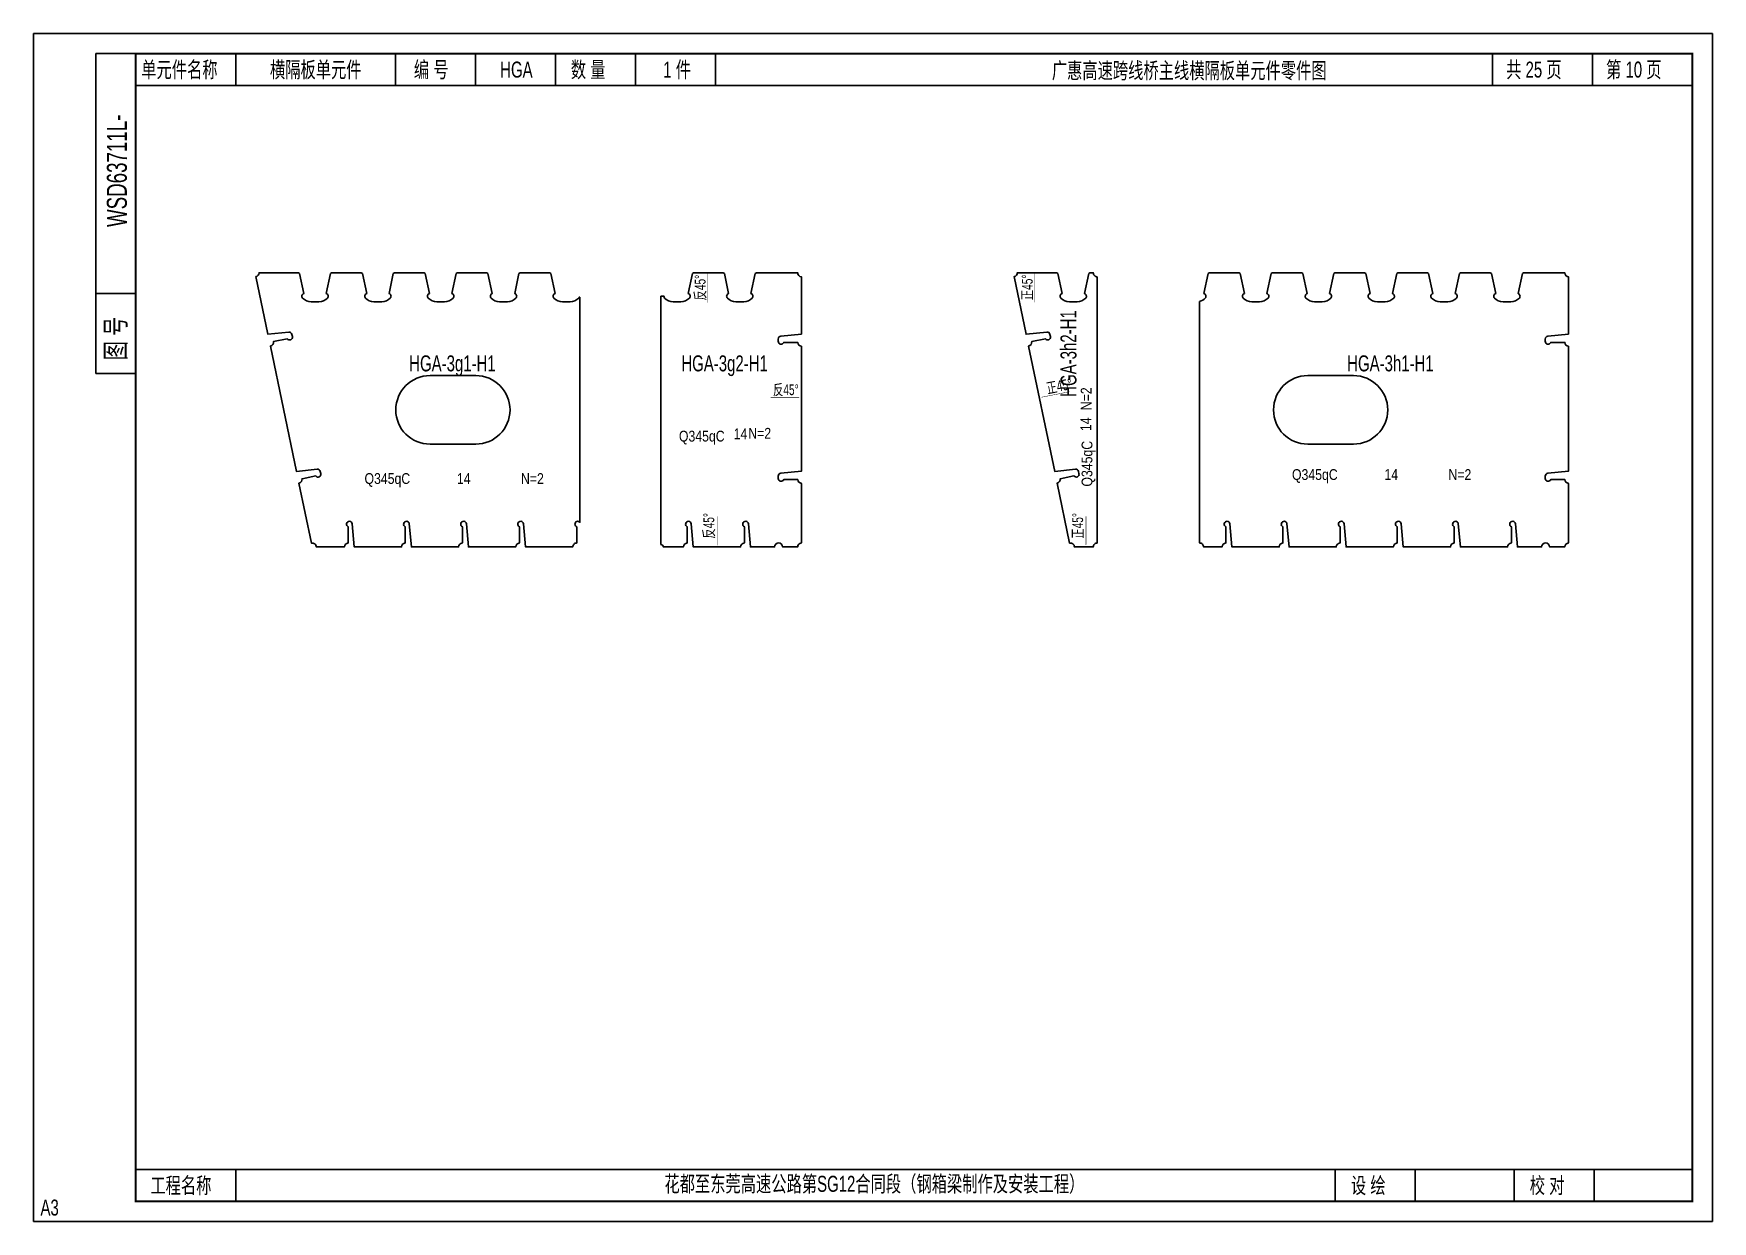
# Model space of a CAD drawing. Extents: x 1048373 to 1137448, y -324712 to -291779.
# Drawn here: x 1078123 to 1092823, y -324712 to -314317 of the extents above; entities that cross this region are included whole.
import ezdxf
from ezdxf.enums import TextEntityAlignment as Align

# ---------------------------------------------------------------- set-up
doc = ezdxf.new("R2010")
doc.units = 0
doc.header["$LTSCALE"] = 2
doc.header["$MEASUREMENT"] = 0
doc.layers.get('0').update_dxf_attribs({"linetype": 'CONTINUOUS'})
doc.layers.add('A3', color=7, linetype='CONTINUOUS')
doc.layers.add('vp', color=7, linetype='CONTINUOUS')
doc.layers.add('标注层', color=3, linetype='CONTINUOUS', lineweight=13)
doc.styles.add('仿宋', font='FSGB2312.ttf', dxfattribs={"width": 0.7})

msp = doc.modelspace()

# ---------------------------------------------------------------- texts
at = {"color": 6, "linetype": 'Continuous', "style": '仿宋', "width": 0.7}
msp.add_text('HGA-3h2-H1', height=140, rotation=90, dxfattribs=at).set_placement((1087255, -317117), align=Align.CENTER)
for s, p in [('HGA-3g1-H1', (1081791, -317273)), ('HGA-3g2-H1', (1084174, -317273)), ('HGA-3h1-H1', (1090004, -317273))]:
    msp.add_text(s, height=140, dxfattribs=at).set_placement(p, align=Align.CENTER)
at = {"color": 205, "style": '仿宋', "width": 0.85}
for s, p in [('N=2', (1087340, -317513)), ('14', (1087337, -317736)), ('Q345qC', (1087347, -318081))]:
    msp.add_text(s, height=94.5, rotation=90, dxfattribs=at).set_placement(p, align=Align.MIDDLE_CENTER)
for s, p in [('Q345qC', (1083974, -317840)), ('14', (1084313, -317820)), ('N=2', (1084481, -317815)), ('Q345qC', (1081221, -318211)), ('14', (1081890, -318211)), ('N=2', (1082491, -318211)), ('Q345qC', (1089342, -318176)), ('14', (1090011, -318176)), ('N=2', (1090612, -318176))]:
    msp.add_text(s, height=94.5, dxfattribs=at).set_placement(p, align=Align.MIDDLE_CENTER)
at = {"layer": 'A3', "color": 7, "linetype": 'Continuous', "style": '仿宋', "width": 0.7}
for s, p in [('单元件名称', (1079066, -314702)), ('编 号', (1081453, -314702)), ('数 量', (1082827, -314702)), ('共 25 页', (1091017, -314702)), ('第 10 页', (1091892, -314702)), ('工程名称', (1079146, -324467)), ('花都至东莞高速公路第SG12合同段（钢箱梁制作及安装工程）', (1083647, -324453)), ('设 绘', (1089658, -324467)), ('校 对', (1091224, -324467))]:
    msp.add_text(s, height=140, dxfattribs=at).set_placement(p)
at = {"layer": 'A3', "color": 171, "style": '仿宋', "width": 0.7}
for s, p in [('横隔板单元件', (1080594, -314702)), ('HGA', (1082351, -314702)), ('1 件', (1083758, -314702))]:
    msp.add_text(s, height=140, dxfattribs=at).set_placement(p, align=Align.CENTER)
at = {"layer": 'A3', "color": 6, "linetype": 'Continuous', "style": '仿宋', "width": 0.7}
msp.add_text('广惠高速跨线桥主线横隔板单元件零件图', height=140, dxfattribs=at).set_placement((1087039, -314710))
at = {"layer": 'A3', "color": 7, "linetype": 'Continuous', "style": '仿宋', "width": 0.7}
msp.add_text('WSD63711L-', height=175, rotation=90, dxfattribs=at).set_placement((1078940, -315518), align=Align.CENTER)
msp.add_text('图 号', height=175, rotation=90, dxfattribs=at).set_placement((1078928, -317175))
msp.add_text('A3', height=140, dxfattribs=at).set_placement((1078264, -324661), align=Align.CENTER)
at = {"layer": '标注层', "color": 42, "style": '仿宋', "width": 0.7}
for s, rotation, p in [('反45%%D', 90, (1084007, -316652)), ('正45%%D', 90, (1086871, -316650)), ('正45%%D', 11.1066, (1087003, -317469)), ('反45%%D', 90, (1084083, -318737)), ('正45%%D', 90, (1087313, -318737))]:
    msp.add_text(s, height=94.5, rotation=rotation, dxfattribs=at).set_placement(p)
msp.add_text('反45%%D', height=94.5, dxfattribs=at).set_placement((1084598, -317481))

# ---------------------------------------------------------------- linework, layer by layer
at = {"color": 1, "ltscale": 3}
for points in [[(1082907, -316623), (1082902, -316623, -0.09719), (1082897, -316631, -0.215741), (1082822, -316665), (1082754, -316665, -0.215741), (1082679, -316631, -0.545494), (1082690, -316591), (1082652, -316418), (1082643, -316410), (1082383, -316410), (1082373, -316418), (1082336, -316591, -0.545494), (1082347, -316631, -0.215741), (1082272, -316665), (1082204, -316665, -0.215741), (1082129, -316631, -0.545494), (1082140, -316591), (1082102, -316418), (1082093, -316410), (1081833, -316410), (1081823, -316418), (1081786, -316591, -0.545494), (1081797, -316631, -0.215741), (1081722, -316665), (1081654, -316665, -0.215741), (1081579, -316631, -0.545494), (1081590, -316591), (1081552, -316418), (1081543, -316410), (1081283, -316410), (1081273, -316418), (1081236, -316591, -0.545494), (1081247, -316631, -0.215741), (1081172, -316665), (1081104, -316665, -0.215741), (1081029, -316631, -0.545494), (1081040, -316591), (1081002, -316418), (1080993, -316410), (1080733, -316410), (1080723, -316418), (1080686, -316591, -0.545494), (1080697, -316631, -0.215741), (1080622, -316665), (1080554, -316665, -0.215741), (1080479, -316631, -0.545494), (1080490, -316591), (1080452, -316418), (1080443, -316410), (1080098, -316410, -0.355257), (1080070, -316444), (1080175, -316948), (1080357, -316929, -0.385508), (1080384, -316949), (1080389, -316968, -0.812836), (1080344, -316988), (1080224, -317013, -0.397565), (1080197, -317052), (1080425, -318148), (1080607, -318129, -0.385508), (1080634, -318149), (1080639, -318168, -0.812836), (1080594, -318188), (1080474, -318213, -0.397565), (1080447, -318252), (1080556, -318776, -0.475735), (1080598, -318810), (1080845, -318810, -0.397565), (1080878, -318775), (1080878, -318633, -1.745235), (1080913, -318608), (1080931, -318810), (1081345, -318810, -0.397565), (1081378, -318775), (1081378, -318633, -1.745235), (1081413, -318608), (1081431, -318810), (1081845, -318810, -0.397565), (1081878, -318775), (1081878, -318633, -1.745235), (1081913, -318608), (1081931, -318810), (1082345, -318810, -0.397565), (1082378, -318775), (1082378, -318633, -1.745235), (1082413, -318608), (1082431, -318810), (1082845, -318810, -0.414214), (1082880, -318775), (1082880, -318634, -1.305765), (1082907, -318594)], [(1084847, -317053, -0.381105), (1084814, -317020), (1084692, -317020, -0.812836), (1084644, -317010), (1084644, -316990, -0.385508), (1084666, -316965), (1084847, -316947), (1084847, -316445, -0.397565), (1084814, -316410), (1084452, -316410), (1084442, -316418), (1084405, -316591, -0.545494), (1084416, -316631, -0.215741), (1084341, -316665), (1084273, -316665, -0.215741), (1084198, -316631, -0.545494), (1084209, -316591), (1084172, -316418), (1084162, -316410), (1083902, -316410), (1083892, -316418), (1083855, -316591, -0.545494), (1083866, -316631, -0.215741), (1083791, -316665), (1083723, -316665, -0.215741), (1083648, -316631, -0.183597), (1083642, -316615), (1083616, -316615), (1083616, -318788, -0.414214), (1083638, -318810), (1083814, -318810, -0.397565), (1083847, -318775), (1083847, -318633, -1.745235), (1083882, -318608), (1083900, -318810), (1084314, -318810, -0.397565), (1084347, -318775), (1084347, -318633, -1.745235), (1084382, -318608), (1084400, -318810), (1084612, -318810, -1), (1084682, -318810), (1084814, -318810, -0.397565), (1084847, -318775), (1084847, -318253, -0.381105), (1084814, -318220), (1084692, -318220, -0.812836), (1084644, -318210), (1084644, -318190, -0.385508), (1084666, -318165), (1084847, -318147)], [(1087437, -316445, -0.414214), (1087402, -316410), (1087372, -316410), (1087362, -316418), (1087324, -316591, -0.545494), (1087336, -316631, -0.215741), (1087261, -316665), (1087193, -316665, -0.215741), (1087118, -316631, -0.545494), (1087129, -316591), (1087091, -316418), (1087082, -316410), (1086737, -316410, -0.355257), (1086709, -316444), (1086814, -316948), (1086996, -316929, -0.385508), (1087023, -316949), (1087027, -316968, -0.812836), (1086983, -316988), (1086863, -317013, -0.397565), (1086835, -317052), (1087064, -318148), (1087246, -318129, -0.385508), (1087273, -318149), (1087277, -318168, -0.812836), (1087233, -318188), (1087113, -318213, -0.397565), (1087085, -318252), (1087195, -318776, -0.475735), (1087237, -318810), (1087402, -318810, -0.414214), (1087437, -318775)], [(1091563, -317053, -0.381105), (1091531, -317020), (1091408, -317020, -0.812836), (1091360, -317010), (1091360, -316990, -0.385508), (1091383, -316965), (1091563, -316947), (1091563, -316445, -0.397565), (1091530, -316410), (1091168, -316410), (1091159, -316418), (1091121, -316591, -0.545494), (1091133, -316631, -0.215741), (1091057, -316665), (1090990, -316665, -0.215741), (1090914, -316631, -0.545494), (1090926, -316591), (1090888, -316418), (1090878, -316410), (1090618, -316410), (1090609, -316418), (1090571, -316591, -0.545494), (1090583, -316631, -0.215741), (1090507, -316665), (1090440, -316665, -0.215741), (1090364, -316631, -0.545494), (1090376, -316591), (1090338, -316418), (1090328, -316410), (1090068, -316410), (1090059, -316418), (1090021, -316591, -0.545494), (1090033, -316631, -0.215741), (1089957, -316665), (1089890, -316665, -0.215741), (1089814, -316631, -0.545494), (1089826, -316591), (1089788, -316418), (1089778, -316410), (1089518, -316410), (1089509, -316418), (1089471, -316591, -0.545494), (1089483, -316631, -0.215741), (1089407, -316665), (1089340, -316665, -0.215741), (1089264, -316631, -0.545494), (1089276, -316591), (1089238, -316418), (1089228, -316410), (1088968, -316410), (1088959, -316418), (1088921, -316591, -0.545494), (1088933, -316631, -0.215741), (1088857, -316665), (1088790, -316665, -0.215741), (1088714, -316631, -0.545494), (1088726, -316591), (1088688, -316418), (1088678, -316410), (1088418, -316410), (1088409, -316418), (1088371, -316591, -0.545494), (1088383, -316631, -0.14966), (1088333, -316662), (1088333, -318775, -0.414214), (1088368, -318810), (1088530, -318810, -0.397565), (1088563, -318775), (1088563, -318633, -1.745235), (1088598, -318608), (1088616, -318810), (1089030, -318810, -0.397565), (1089063, -318775), (1089063, -318633, -1.745235), (1089098, -318608), (1089116, -318810), (1089530, -318810, -0.397565), (1089563, -318775), (1089563, -318633, -1.745235), (1089598, -318608), (1089616, -318810), (1090030, -318810, -0.397565), (1090063, -318775), (1090063, -318633, -1.745235), (1090098, -318608), (1090116, -318810), (1090530, -318810, -0.397565), (1090563, -318775), (1090563, -318633, -1.745235), (1090598, -318608), (1090616, -318810), (1091030, -318810, -0.397565), (1091063, -318775), (1091063, -318633, -1.745235), (1091098, -318608), (1091116, -318810), (1091328, -318810, -1), (1091398, -318810), (1091530, -318810, -0.397565), (1091563, -318775), (1091563, -318253, -0.381105), (1091531, -318220), (1091408, -318220, -0.812836), (1091360, -318210), (1091360, -318190, -0.385508), (1091383, -318165), (1091563, -318147)]]:
    msp.add_lwpolyline(points, format="xyb", close=True, dxfattribs=at)
at = {"layer": 'A3'}
for p, q in [((1078668, -317292), (1078668, -314492)), ((1079018, -314492), (1078668, -314492)), ((1079893, -314772), (1079893, -314492)), ((1081293, -314772), (1081293, -314492)), ((1081993, -314772), (1081993, -314492)), ((1082693, -314772), (1082693, -314492)), ((1083393, -314772), (1083393, -314492)), ((1084093, -314772), (1084093, -314492)), ((1090898, -314772), (1090898, -314492)), ((1091773, -314772), (1091773, -314492)), ((1079018, -316592), (1078668, -316592)), ((1079018, -317292), (1078668, -317292)), ((1079893, -324537), (1079893, -324257)), ((1089521, -324537), (1089521, -324257)), ((1090221, -324537), (1090221, -324257)), ((1091088, -324537), (1091088, -324257)), ((1091788, -324537), (1091788, -324257))]:
    msp.add_line(p, q, dxfattribs=at)
at = {"layer": 'A3', "color": 171}
msp.add_lwpolyline([(1092823, -314317), (1092823, -324712), (1078123, -324712), (1078123, -314317)], close=True, dxfattribs=at)
at = {"layer": 'A3'}
for points, const_width in [([(1079018, -314492), (1092648, -314492), (1092648, -324537), (1079018, -324537), (1079018, -314492)], 17.5), ([(1079018, -314772), (1092648, -314772)], 14), ([(1079018, -324257), (1092648, -324257)], 14)]:
    msp.add_lwpolyline(points, dxfattribs=dict(at, const_width=const_width))
at = {"layer": 'vp', "color": 2}
for points in [[(1081595, -317310, 1), (1081595, -317910), (1081995, -317910, 1), (1081995, -317310)], [(1089280, -317310, 1), (1089280, -317910), (1089680, -317910, 1), (1089680, -317310)]]:
    msp.add_lwpolyline(points, format="xyb", close=True, dxfattribs=at)
at = {"layer": '标注层', "color": 42}
for points in [[(1084027, -316415, 0, 19.4, 0), (1084027, -316473, 3.89, 3.89, 0), (1084027, -316672, 3.89, 3.89, 0)], [(1086890, -316413, 0, 19.4, 0), (1086890, -316471, 3.89, 3.89, 0), (1086890, -316670, 3.89, 3.89, 0)], [(1084835, -317500, 0, 19.4, 0), (1084777, -317500, 3.89, 3.89, 0), (1084578, -317500, 3.89, 3.89, 0)], [(1086944, -317500, 0, 19.4, 0), (1087001, -317489, 3.89, 3.89, 0), (1087196, -317451, 3.89, 3.89, 0)], [(1084108, -318800, 0, 19.4, 0), (1084108, -318742, 3.89, 3.89, 0), (1084108, -318543, 3.89, 3.89, 0)], [(1087338, -318800, 0, 19.4, 0), (1087338, -318742, 3.89, 3.89, 0), (1087338, -318543, 3.89, 3.89, 0)]]:
    msp.add_lwpolyline(points, format="xyseb", dxfattribs=at)

msp.set_redraw_order([(e.dxf.handle, doc.entitydb.next_handle()) for e in msp.query("TEXT MTEXT ATTDEF DIMENSION ARC_DIMENSION")])  # texts and dimensions are drawn at this point

doc.saveas('drawing.dxf')
